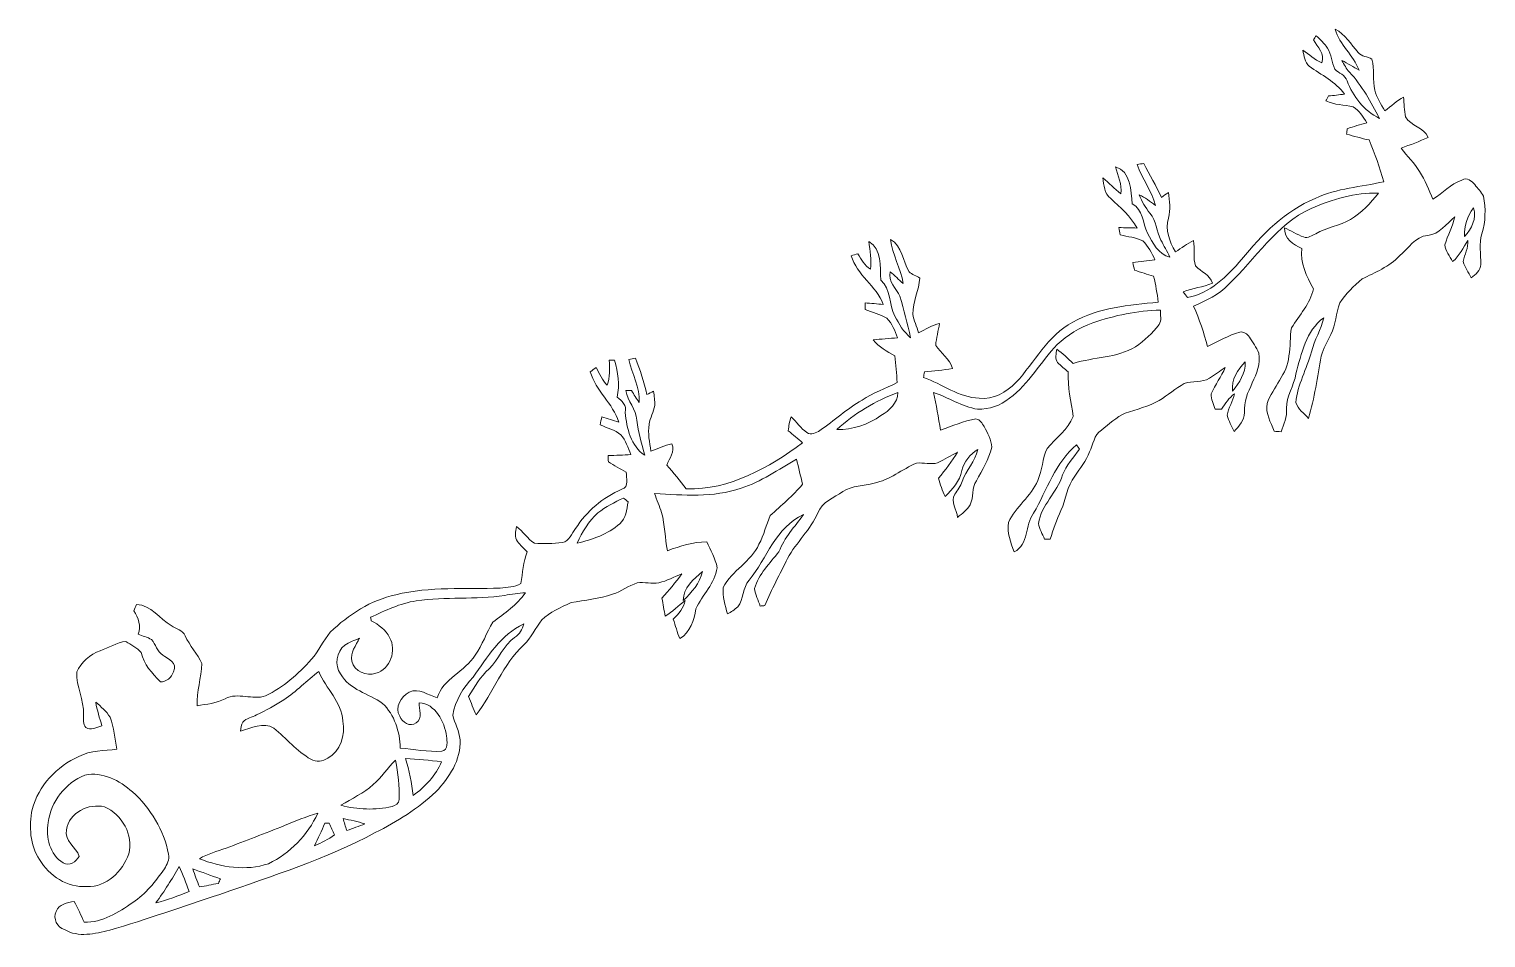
# Model space of a CAD drawing. Header units: centimetres. Extents: x -16.2 to 16.2, y -10.1 to 10.1.
import ezdxf

# ---------------------------------------------------------------- set-up
doc = ezdxf.new("R2010")
doc.units = ezdxf.units.CM
doc.header["$MEASUREMENT"] = 0
doc.layers.add('Layer 1', color=7, linetype='Continuous')

msp = doc.modelspace()

# ---------------------------------------------------------------- linework, layer by layer
at = {"layer": 'Layer 1', "lineweight": 9}
for points, knots in [([(12.85056, 10.06931), (13.07352, 9.95325), (13.20263, 9.73417), (13.36279, 9.55002), (13.36279, 9.55002), (13.43794, 9.45442), (13.57517, 9.46677), (13.66936, 9.39903), (13.66936, 9.39903), (13.72686, 9.17572), (13.68664, 8.9376), (13.73251, 8.71147), (13.73251, 8.71147), (13.77942, 8.54566), (13.86586, 8.39467), (13.96005, 8.2518), (13.96005, 8.2518), (14.09763, 8.3541), (14.22251, 8.47475), (14.3735, 8.55907), (14.3735, 8.55907), (14.38973, 8.41231), (14.38797, 8.26274), (14.41795, 8.11739), (14.41795, 8.11739), (14.53261, 7.90678), (14.83247, 7.89655), (14.91854, 7.65984), (14.91854, 7.65984), (14.72205, 7.57305), (14.52167, 7.49756), (14.322, 7.41889), (14.322, 7.41889), (14.45147, 7.24144), (14.61621, 7.09116), (14.72981, 6.90137), (14.72981, 6.90137), (14.85751, 6.70981), (14.93442, 6.49214), (15.02861, 6.28365), (15.02861, 6.28365), (15.24451, 6.41912), (15.42407, 6.62585), (15.66961, 6.70734), (15.66961, 6.70734), (15.79449, 6.79483), (15.8841, 6.68582), (15.95712, 6.60997), (15.95712, 6.60997), (16.02662, 6.52777), (16.10317, 6.4484), (16.15397, 6.35209), (16.15397, 6.35209), (16.20548, 6.07728), (16.2016, 5.78729), (16.11446, 5.51954), (16.11446, 5.51954), (16.04637, 5.29693), (16.09541, 5.06128), (16.09118, 4.83409), (16.09118, 4.83409), (16.08447, 4.70109), (15.97864, 4.61007), (15.88198, 4.53387), (15.88198, 4.53387), (15.82307, 4.65523), (15.73381, 4.7653), (15.70347, 4.89829), (15.70347, 4.89829), (15.72464, 5.05846), (15.82342, 5.20309), (15.80613, 5.37066), (15.80613, 5.37066), (15.69501, 5.21121), (15.62163, 5.02177), (15.46429, 4.899), (15.46429, 4.899), (15.40467, 5.02035), (15.30554, 5.1336), (15.2939, 5.27224), (15.2939, 5.27224), (15.35564, 5.48391), (15.46535, 5.68005), (15.51403, 5.89666), (15.51403, 5.89666), (15.32671, 5.74108), (15.17537, 5.50507), (14.91043, 5.48002), (14.91043, 5.48002), (14.63209, 5.45815), (14.48286, 5.18969), (14.28672, 5.02494), (14.28672, 5.02494), (14.05424, 4.78752), (13.74485, 4.65594), (13.45169, 4.51271), (13.45169, 4.51271), (13.26578, 4.35502), (13.08939, 4.17898), (12.95146, 3.97719), (12.95146, 3.97719), (12.87737, 3.74542), (12.85797, 3.49635), (12.75425, 3.27375), (12.75425, 3.27375), (12.68899, 3.11183), (12.57892, 2.96789), (12.54223, 2.79574), (12.54223, 2.79574), (12.46039, 2.33113), (12.38772, 1.8637), (12.26036, 1.40862), (12.26036, 1.40862), (12.16335, 1.52468), (12.02083, 1.61534), (11.97285, 1.76351), (11.97285, 1.76351), (12.01624, 2.15792), (12.21732, 2.51281), (12.32351, 2.89028), (12.32351, 2.89028), (12.39054, 3.1524), (12.53553, 3.38664), (12.59656, 3.65052), (12.59656, 3.65052), (12.20074, 3.35701), (12.09703, 2.8476), (11.97885, 2.39886), (11.97885, 2.39886), (11.93651, 2.13569), (11.76295, 1.90709), (11.77036, 1.63439), (11.77036, 1.63439), (11.78094, 1.45024), (11.71603, 1.27879), (11.64618, 1.11299), (11.64618, 1.11299), (11.59467, 1.11652), (11.54352, 1.12004), (11.49307, 1.12357), (11.49307, 1.12357), (11.41864, 1.32148), (11.29693, 1.51974), (11.33644, 1.73846), (11.33644, 1.73846), (11.46062, 2.10959), (11.79187, 2.39322), (11.8208, 2.79856), (11.8208, 2.79856), (11.86772, 3.00494), (11.83632, 3.22013), (11.88077, 3.42509), (11.88077, 3.42509), (12.05187, 3.70943), (12.29846, 3.95849), (12.3669, 4.29469), (12.3669, 4.29469), (12.2205, 4.56986), (12.06528, 4.86725), (12.10796, 5.1911), (12.10796, 5.1911), (11.91641, 5.27753), (11.71074, 5.40453), (11.72308, 5.65112), (11.72308, 5.65112), (11.86878, 5.59044), (11.9986, 5.49519), (12.14959, 5.44651), (12.14959, 5.44651), (12.24519, 5.40912), (12.33445, 5.47791), (12.41735, 5.51707), (12.41735, 5.51707), (12.66253, 5.65571), (12.94757, 5.70051), (13.19452, 5.83492), (13.19452, 5.83492), (13.43829, 5.98591), (13.64008, 6.19581), (13.81259, 6.423), (13.81259, 6.423), (13.29541, 6.43746), (12.78389, 6.28577), (12.31434, 6.07975), (12.31434, 6.07975), (11.53576, 5.72379), (11.07785, 4.96144), (10.47989, 4.38677), (10.47989, 4.38677), (10.26435, 4.16311), (9.98001, 4.02764), (9.69884, 3.90699), (9.69884, 3.90699), (9.83008, 3.61771), (9.92815, 3.31503), (10.01282, 3.00882), (10.01282, 3.00882), (10.24988, 3.11571), (10.47284, 3.26387), (10.7279, 3.32632), (10.7279, 3.32632), (10.81609, 3.35419), (10.89406, 3.28716), (10.94133, 3.21942), (10.94133, 3.21942), (11.01894, 3.10654), (11.09514, 2.99047), (11.15017, 2.86418), (11.15017, 2.86418), (11.23837, 2.38616), (10.78575, 2.01504), (10.83373, 1.5395), (10.83373, 1.5395), (10.83514, 1.36805), (10.70708, 1.23822), (10.6009, 1.11793), (10.6009, 1.11793), (10.53987, 1.23364), (10.48695, 1.35464), (10.44779, 1.47917), (10.44779, 1.47917), (10.47531, 1.64886), (10.57409, 1.7935), (10.61219, 1.95965), (10.61219, 1.95965), (10.48801, 1.8704), (10.40652, 1.73987), (10.32079, 1.6164), (10.32079, 1.6164), (10.27493, 1.61534), (10.22907, 1.61429), (10.18391, 1.61287), (10.18391, 1.61287), (10.14722, 1.72541), (10.08514, 1.83724), (10.09431, 1.95789), (10.09431, 1.95789), (10.1818, 2.16003), (10.31656, 2.33924), (10.40652, 2.54103), (10.40652, 2.54103), (10.28551, 2.46801), (10.17262, 2.38264), (10.05444, 2.30573), (10.05444, 2.30573), (9.89005, 2.19461), (9.67309, 2.2514), (9.49353, 2.18967), (9.49353, 2.18967), (9.29809, 2.07537), (9.12523, 1.92791), (8.93437, 1.80726), (8.93437, 1.80726), (8.69942, 1.67461), (8.43308, 1.61146), (8.17908, 1.52715), (8.17908, 1.52715), (7.98117, 1.43472), (7.81536, 1.28726), (7.64744, 1.15038), (7.64744, 1.15038), (7.47564, 1.04596), (7.46964, 0.82724), (7.38462, 0.66461), (7.38462, 0.66461), (7.31336, 0.46282), (7.16907, 0.30125), (7.05513, 0.1238), (7.05513, 0.1238), (6.8805, -0.09633), (6.8611, -0.38667), (6.74786, -0.63644), (6.74786, -0.63644), (6.65226, -0.84387), (6.58099, -1.06083), (6.50585, -1.27638), (6.50585, -1.27638), (6.46422, -1.27638), (6.42295, -1.27638), (6.38238, -1.27638), (6.38238, -1.27638), (6.33617, -1.16137), (6.26526, -1.05236), (6.25115, -0.92748), (6.25115, -0.92748), (6.30336, -0.51226), (6.66884, -0.24062), (6.78243, 0.15132), (6.78243, 0.15132), (6.86745, 0.36651), (7.0262, 0.54043), (7.16096, 0.72529), (7.16096, 0.72529), (7.14438, 0.74927), (7.11192, 0.79725), (7.09534, 0.82089), (7.09534, 0.82089), (6.61768, 0.42789), (6.436, -0.17994), (6.14002, -0.69888), (6.14002, -0.69888), (5.93506, -0.9624), (6.04089, -1.39632), (5.70857, -1.56177), (5.70857, -1.56177), (5.63202, -1.35187), (5.5403, -1.13033), (5.57769, -0.90455), (5.57769, -0.90455), (5.73997, -0.55636), (6.08358, -0.32776), (6.22998, 0.02996), (6.22998, 0.02996), (6.33758, 0.25433), (6.33299, 0.5175), (6.43953, 0.74046), (6.43953, 0.74046), (6.64308, 0.96941), (6.90061, 1.16132), (7.02267, 1.45271), (7.02267, 1.45271), (6.96658, 1.7808), (6.89885, 2.10959), (6.91119, 2.44437), (6.91119, 2.44437), (6.8297, 2.5114), (6.7468, 2.57807), (6.67413, 2.65392), (6.67413, 2.65392), (6.60357, 2.73753), (6.64837, 2.8543), (6.65261, 2.95131), (6.65261, 2.95131), (6.78878, 2.86135), (6.89955, 2.74071), (7.02161, 2.63346), (7.02161, 2.63346), (7.47811, 2.77634), (7.98928, 2.75023), (8.40768, 3.00352), (8.40768, 3.00352), (8.60347, 3.14428), (8.78762, 3.3055), (8.93508, 3.49741), (8.93508, 3.49741), (8.99188, 3.59372), (8.95836, 3.71155), (8.96013, 3.81632), (8.96013, 3.81632), (8.44684, 3.8128), (7.93848, 3.70026), (7.45447, 3.5341), (7.45447, 3.5341), (7.16061, 3.43427), (6.89038, 3.26493), (6.66531, 3.0515), (6.66531, 3.0515), (6.29242, 2.66909), (6.04054, 2.1745), (5.60062, 1.857), (5.60062, 1.857), (5.40413, 1.69472), (5.14801, 1.61041), (4.89401, 1.61429), (4.89401, 1.61429), (4.54159, 1.66967), (4.24596, 1.88028), (3.91011, 1.9847), (3.91011, 1.9847), (3.97079, 1.70777), (4.02089, 1.42908), (4.07027, 1.15003), (4.07027, 1.15003), (4.33168, 1.2347), (4.58074, 1.36029), (4.85626, 1.39697), (4.85626, 1.39697), (4.94516, 1.38286), (4.99879, 1.30137), (5.03724, 1.22764), (5.03724, 1.22764), (5.11203, 1.08194), (5.20587, 0.93872), (5.20622, 0.76762), (5.20622, 0.76762), (5.1399, 0.49951), (4.99526, 0.26174), (4.86791, 0.01938), (4.86791, 0.01938), (4.74937, -0.13655), (4.81358, -0.34716), (4.72644, -0.51438), (4.72644, -0.51438), (4.65483, -0.62585), (4.5497, -0.71087), (4.44634, -0.79166), (4.44634, -0.79166), (4.43505, -0.62797), (4.27277, -0.43641), (4.38883, -0.27907), (4.38883, -0.27907), (4.4481, -0.1877), (4.51266, -0.0981), (4.54794, 0.00632), (4.54794, 0.00632), (4.6326, 0.25997), (4.84004, 0.454), (4.90036, 0.71858), (4.90036, 0.71858), (4.72327, 0.61804), (4.59591, 0.44553), (4.54053, 0.25045), (4.54053, 0.25045), (4.49925, 0.0155), (4.33274, -0.16371), (4.17329, -0.32917), (4.17329, -0.32917), (4.10344, -0.20076), (4.05899, -0.0607), (4.02336, 0.08005), (4.02336, 0.08005), (4.17752, 0.26315), (4.31687, 0.45753), (4.44669, 0.65826), (4.44669, 0.65826), (4.29746, 0.58276), (4.156, 0.49139), (4.00254, 0.42437), (4.00254, 0.42437), (3.84944, 0.37357), (3.68892, 0.43107), (3.53299, 0.41696), (3.53299, 0.41696), (3.21338, 0.27832), (2.93574, 0.03984), (2.5879, -0.03107), (2.5879, -0.03107), (2.35754, -0.09669), (2.09754, -0.07764), (1.89399, -0.21945), (1.89399, -0.21945), (1.69608, -0.35351), (1.43044, -0.45017), (1.33977, -0.69147), (1.33977, -0.69147), (1.17115, -1.06506), (0.8607, -1.34834), (0.66174, -1.70324), (0.66174, -1.70324), (0.49593, -2.05496), (0.30261, -2.39327), (0.15832, -2.75522), (0.15832, -2.75522), (0.13222, -2.75769), (0.08001, -2.76298), (0.0539, -2.76545), (0.0539, -2.76545), (0.00945, -2.63739), (-0.05793, -2.51251), (-0.07063, -2.37704), (-0.07063, -2.37704), (0.02321, -2.05143), (0.26839, -1.81366), (0.47018, -1.55542), (0.47018, -1.55542), (0.59612, -1.24427), (0.82013, -0.99627), (1.01734, -0.73028), (1.01734, -0.73028), (0.39927, -1.00685), (0.20454, -1.69936), (-0.19446, -2.19078), (-0.19446, -2.19078), (-0.33768, -2.36117), (-0.31017, -2.60952), (-0.44704, -2.78344), (-0.44704, -2.78344), (-0.51619, -2.84624), (-0.59662, -2.89457), (-0.67706, -2.94113), (-0.67706, -2.94113), (-0.72151, -2.74816), (-0.79171, -2.55061), (-0.76843, -2.35164), (-0.76843, -2.35164), (-0.57863, -1.96888), (-0.14401, -1.78261), (0.02568, -1.38644), (0.02568, -1.38644), (0.14421, -1.18959), (0.17737, -0.95605), (0.27827, -0.75356), (0.27827, -0.75356), (0.52027, -0.52355), (0.7845, -0.3147), (0.99617, -0.054), (0.99617, -0.054), (0.95137, 0.13191), (0.90903, 0.31818), (0.86247, 0.50304), (0.86247, 0.50304), (0.45959, 0.27161), (0.07542, -0.00285), (-0.37331, -0.1422), (-0.37331, -0.1422), (-0.99068, -0.35633), (-1.6546, -0.29742), (-2.29525, -0.25896), (-2.29525, -0.25896), (-2.25503, -0.40572), (-2.18412, -0.54119), (-2.13932, -0.68618), (-2.13932, -0.68618), (-2.06347, -0.96311), (-2.07123, -1.25415), (-2.00738, -1.53355), (-2.00738, -1.53355), (-1.72728, -1.42736), (-1.43941, -1.34199), (-1.13708, -1.33353), (-1.13708, -1.33353), (-1.05312, -1.52261), (-0.94093, -1.70641), (-0.90601, -1.91208), (-0.90601, -1.91208), (-0.95081, -2.26204), (-1.23691, -2.51568), (-1.37556, -2.82578), (-1.37556, -2.82578), (-1.42142, -3.07872), (-1.5015, -3.35177), (-1.73786, -3.4897), (-1.73786, -3.4897), (-1.79078, -3.34612), (-1.83523, -3.20043), (-1.88144, -3.05473), (-1.88144, -3.05473), (-1.76502, -2.9362), (-1.64331, -2.81131), (-1.61544, -2.63986), (-1.61544, -2.63986), (-1.76679, -2.7531), (-1.8959, -2.89527), (-2.061, -2.98982), (-2.061, -2.98982), (-2.0864, -2.85682), (-2.11004, -2.72382), (-2.13226, -2.59118), (-2.13226, -2.59118), (-1.97986, -2.41585), (-1.82711, -2.23981), (-1.692, -2.05072), (-1.692, -2.05072), (-1.86168, -2.11563), (-2.02184, -2.20665), (-2.2007, -2.2451), (-2.2007, -2.2451), (-2.36086, -2.27333), (-2.52314, -2.22711), (-2.68224, -2.24863), (-2.68224, -2.24863), (-2.87521, -2.31072), (-3.03749, -2.44266), (-3.23223, -2.50016), (-3.23223, -2.50016), (-3.53032, -2.60705), (-3.84712, -2.62963), (-4.15544, -2.68925), (-4.15544, -2.68925), (-4.38546, -2.7912), (-4.62288, -2.8988), (-4.80879, -3.07237), (-4.80879, -3.07237), (-4.94179, -3.25828), (-5.04868, -3.4643), (-5.20884, -3.63011), (-5.20884, -3.63011), (-5.6805, -4.06191), (-5.87841, -4.69479), (-6.27035, -5.18798), (-6.27035, -5.18798), (-6.3282, -5.05074), (-6.38112, -4.9114), (-6.43651, -4.77381), (-6.43651, -4.77381), (-6.30421, -4.55615), (-6.1751, -4.33319), (-5.98178, -4.1628), (-5.98178, -4.1628), (-5.75953, -3.95361), (-5.66639, -3.63963), (-5.41133, -3.46219), (-5.41133, -3.46219), (-5.30021, -3.39516), (-5.24059, -3.28262), (-5.20884, -3.16233), (-5.20884, -3.16233), (-5.72037, -3.39728), (-6.01846, -3.90422), (-6.33173, -4.34307), (-6.33173, -4.34307), (-6.56209, -4.57555), (-6.73072, -4.87118), (-6.79034, -5.19362), (-6.79034, -5.19362), (-6.74342, -5.37742), (-6.639, -5.54463), (-6.62771, -5.73901), (-6.62771, -5.73901), (-6.59914, -6.18881), (-6.87324, -6.58251), (-7.16429, -6.89648), (-7.16429, -6.89648), (-7.55975, -7.27042), (-8.02859, -7.56005), (-8.5126, -7.80559), (-8.5126, -7.80559), (-9.60974, -8.39296), (-10.80143, -8.7662), (-11.97088, -9.17789), (-11.97088, -9.17789), (-12.79074, -9.43895), (-13.59825, -9.7381), (-14.42516, -9.97658), (-14.42516, -9.97658), (-14.74901, -10.05384), (-15.12401, -10.14591), (-15.42987, -9.96212), (-15.42987, -9.96212), (-15.59285, -9.91026), (-15.69198, -9.72011), (-15.61825, -9.55678), (-15.61825, -9.55678), (-15.55652, -9.39556), (-15.36143, -9.36451), (-15.21538, -9.33453), (-15.21538, -9.33453), (-15.13354, -9.48587), (-15.06474, -9.6425), (-14.99384, -9.79949), (-14.99384, -9.79949), (-14.59061, -9.81078), (-14.22831, -9.58006), (-13.9101, -9.35816), (-13.9101, -9.35816), (-13.62224, -9.16696), (-13.40246, -8.89355), (-13.20843, -8.61204), (-13.20843, -8.61204), (-13.14846, -8.51538), (-13.08989, -8.40178), (-13.11353, -8.28466), (-13.11353, -8.28466), (-13.2176, -7.74949), (-13.51393, -7.25984), (-13.91822, -6.89718), (-13.91822, -6.89718), (-14.20467, -6.64706), (-14.58532, -6.44069), (-14.97867, -6.52606), (-14.97867, -6.52606), (-15.40976, -6.70139), (-15.7382, -7.11626), (-15.79429, -7.58051), (-15.79429, -7.58051), (-15.85673, -7.90507), (-15.75372, -8.29383), (-15.46303, -8.47869), (-15.46303, -8.47869), (-15.32792, -8.56582), (-15.16952, -8.45258), (-15.10214, -8.33264), (-15.10214, -8.33264), (-15.17305, -8.11921), (-15.44151, -7.99468), (-15.3833, -7.74068), (-15.3833, -7.74068), (-15.33286, -7.36073), (-14.888, -7.14307), (-14.53875, -7.23232), (-14.53875, -7.23232), (-14.14858, -7.39778), (-13.88858, -7.8585), (-13.99936, -8.27901), (-13.99936, -8.27901), (-14.14082, -8.66601), (-14.49571, -9.02585), (-14.93457, -9.00291), (-14.93457, -9.00291), (-15.36813, -9.03537), (-15.77136, -8.7655), (-15.98655, -8.40284), (-15.98655, -8.40284), (-16.20916, -8.08111), (-16.21798, -7.66201), (-16.15059, -7.29018), (-16.15059, -7.29018), (-16.01054, -6.76383), (-15.60379, -6.32956), (-15.11025, -6.1112), (-15.11025, -6.1112), (-14.8499, -5.97432), (-14.54757, -5.98525), (-14.26359, -5.95139), (-14.26359, -5.95139), (-14.30557, -5.71256), (-14.33026, -5.46667), (-14.4181, -5.23948), (-14.4181, -5.23948), (-14.49078, -5.1019), (-14.6206, -5.00559), (-14.73596, -4.9054), (-14.73596, -4.9054), (-14.70632, -5.08391), (-14.64741, -5.255), (-14.59943, -5.42892), (-14.59943, -5.42892), (-14.71338, -5.45221), (-14.8492, -5.54781), (-14.95644, -5.46773), (-14.95644, -5.46773), (-15.02664, -5.39188), (-15.00089, -5.27652), (-15.01006, -5.18198), (-15.01006, -5.18198), (-14.9889, -4.85566), (-15.1794, -4.55368), (-15.15647, -4.23054), (-15.15647, -4.23054), (-15.06333, -4.01323), (-14.85978, -3.84036), (-14.63859, -3.75852), (-14.63859, -3.75852), (-14.44491, -3.69608), (-14.27099, -3.57014), (-14.06391, -3.55285), (-14.06391, -3.55285), (-13.94785, -3.62658), (-13.81944, -3.69396), (-13.72489, -3.79591), (-13.72489, -3.79591), (-13.67057, -4.06367), (-13.47583, -4.25805), (-13.29768, -4.45032), (-13.29768, -4.45032), (-13.16504, -4.45914), (-13.04298, -4.35154), (-13.00664, -4.22842), (-13.00664, -4.22842), (-12.89834, -4.02028), (-13.12553, -3.95114), (-13.24335, -3.85448), (-13.24335, -3.85448), (-13.36788, -3.77581), (-13.4014, -3.61811), (-13.49277, -3.51016), (-13.49277, -3.51016), (-13.5859, -3.45443), (-13.69209, -3.43008), (-13.79192, -3.39163), (-13.79192, -3.39163), (-13.7196, -3.20854), (-13.78169, -3.02545), (-13.8907, -2.87058), (-13.8907, -2.87058), (-13.87024, -2.82366), (-13.84978, -2.77709), (-13.82932, -2.73088), (-13.82932, -2.73088), (-13.49806, -2.74146), (-13.31567, -3.04838), (-13.05321, -3.20078), (-13.05321, -3.20078), (-12.95161, -3.27345), (-12.79744, -3.29991), (-12.74594, -3.42832), (-12.74594, -3.42832), (-12.64504, -3.64775), (-12.46971, -3.82484), (-12.37481, -4.04603), (-12.37481, -4.04603), (-12.3921, -4.36071), (-12.48523, -4.66692), (-12.48029, -4.98442), (-12.48029, -4.98442), (-12.26898, -4.9428), (-12.04779, -4.93115), (-11.85517, -4.82497), (-11.85517, -4.82497), (-11.57013, -4.67539), (-11.24663, -4.86236), (-10.95594, -4.76535), (-10.95594, -4.76535), (-10.56259, -4.56991), (-10.22216, -4.27957), (-9.93536, -3.94937), (-9.93536, -3.94937), (-9.77414, -3.76311), (-9.67395, -3.5338), (-9.5152, -3.34542), (-9.5152, -3.34542), (-9.10703, -2.95595), (-8.61385, -2.63034), (-8.05399, -2.51463), (-8.05399, -2.51463), (-7.29622, -2.32095), (-6.50883, -2.39574), (-5.73589, -2.36434), (-5.73589, -2.36434), (-5.58384, -2.34318), (-5.40745, -2.35588), (-5.27587, -2.26098), (-5.27587, -2.26098), (-5.23177, -2.02815), (-5.22471, -1.78402), (-5.12982, -1.56177), (-5.12982, -1.56177), (-5.20531, -1.48593), (-5.28222, -1.41078), (-5.35066, -1.32929), (-5.35066, -1.32929), (-5.42262, -1.23193), (-5.38558, -1.10528), (-5.37394, -0.99592), (-5.37394, -0.99592), (-5.21872, -1.09681), (-5.12805, -1.2732), (-4.97036, -1.36739), (-4.97036, -1.36739), (-4.76328, -1.38715), (-4.55479, -1.37163), (-4.34877, -1.34905), (-4.34877, -1.34905), (-4.18966, -1.33211), (-4.14768, -1.14303), (-4.05455, -1.04284), (-4.05455, -1.04284), (-3.81113, -0.6509), (-3.44601, -0.34681), (-3.02303, -0.1676), (-3.02303, -0.1676), (-2.85934, -0.1115), (-2.9239, 0.09029), (-2.92919, 0.21411), (-2.92919, 0.21411), (-3.06466, 0.28572), (-3.19518, 0.36792), (-3.32606, 0.44694), (-3.32606, 0.44694), (-3.32677, 0.49245), (-3.32712, 0.53796), (-3.32712, 0.58312), (-3.32712, 0.58312), (-3.16061, 0.59052), (-2.99269, 0.59405), (-2.82583, 0.60534), (-2.82583, 0.60534), (-2.88474, 0.75845), (-2.94224, 0.9179), (-3.04596, 1.04702), (-3.04596, 1.04702), (-3.18001, 1.15567), (-3.35534, 1.19554), (-3.51021, 1.26609), (-3.51021, 1.26609), (-3.49787, 1.32607), (-3.48481, 1.38604), (-3.47106, 1.44531), (-3.47106, 1.44531), (-3.34476, 1.40579), (-3.21882, 1.36417), (-3.09041, 1.32889), (-3.09041, 1.32889), (-3.2294, 1.74093), (-3.60017, 2.02598), (-3.72717, 2.44649), (-3.72717, 2.44649), (-3.68378, 2.47965), (-3.64039, 2.51246), (-3.59664, 2.54456), (-3.59664, 2.54456), (-3.52009, 2.40874), (-3.46682, 2.25564), (-3.3497, 2.14698), (-3.3497, 2.14698), (-3.28691, 2.3269), (-3.29255, 2.52163), (-3.30913, 2.70825), (-3.30913, 2.70825), (-3.26821, 2.70684), (-3.22693, 2.70543), (-3.18566, 2.70366), (-3.18566, 2.70366), (-3.11616, 2.43485), (-3.06254, 2.16003), (-3.13204, 1.88346), (-3.13204, 1.88346), (-3.02021, 1.80479), (-2.91508, 1.69931), (-2.94965, 1.54161), (-2.94965, 1.54161), (-2.91861, 1.19766), (-2.82406, 0.79337), (-2.51644, 0.59264), (-2.51644, 0.59264), (-2.581, 0.84982), (-2.66037, 1.10382), (-2.68895, 1.3684), (-2.68895, 1.3684), (-2.71188, 1.61005), (-2.89532, 1.79491), (-2.93589, 2.03127), (-2.93589, 2.03127), (-2.90379, 2.03056), (-2.83923, 2.02986), (-2.80713, 2.02951), (-2.80713, 2.02951), (-2.75739, 1.93849), (-2.70447, 1.84959), (-2.64344, 1.76527), (-2.64344, 1.76527), (-2.61839, 2.10041), (-2.7976, 2.40169), (-2.87133, 2.71989), (-2.87133, 2.71989), (-2.82265, 2.72942), (-2.77361, 2.73859), (-2.72458, 2.74776), (-2.72458, 2.74776), (-2.6191, 2.48635), (-2.53055, 2.21824), (-2.47164, 1.94202), (-2.47164, 1.94202), (-2.42048, 1.96601), (-2.36968, 1.98999), (-2.31783, 2.01257), (-2.31783, 2.01257), (-2.30477, 1.9078), (-2.29031, 1.80337), (-2.29419, 1.69684), (-2.29419, 1.69684), (-2.31394, 1.55149), (-2.39579, 1.42308), (-2.41731, 1.27809), (-2.41731, 1.27809), (-2.45153, 1.07877), (-2.40778, 0.8791), (-2.37991, 0.68189), (-2.37991, 0.68189), (-2.22222, 0.73058), (-2.07582, 0.8156), (-1.91143, 0.84241), (-1.91143, 0.84241), (-1.84158, 0.67731), (-1.96081, 0.51856), (-2.02608, 0.37321), (-2.02608, 0.37321), (-1.87968, 0.19718), (-1.72481, 0.02714), (-1.59146, -0.15948), (-1.59146, -0.15948), (-0.62626, -0.18241), (0.24616, 0.31254), (0.99829, 0.86675), (0.99829, 0.86675), (0.89175, 0.95741), (0.78415, 1.04667), (0.67691, 1.13521), (0.67691, 1.13521), (0.69349, 1.23928), (0.70442, 1.34371), (0.74005, 1.44284), (0.74005, 1.44284), (0.86494, 1.33347), (0.95666, 1.18813), (1.09424, 1.09323), (1.09424, 1.09323), (1.18667, 1.02444), (1.29815, 1.09112), (1.38246, 1.1398), (1.38246, 1.1398), (1.69855, 1.3617), (1.98853, 1.62028), (2.32191, 1.81784), (2.32191, 1.81784), (2.5625, 1.98541), (2.84472, 2.07219), (3.10261, 2.20731), (3.10261, 2.20731), (3.09061, 2.40627), (3.07121, 2.60453), (3.05251, 2.80279), (3.05251, 2.80279), (2.8733, 2.89416), (2.69867, 3.00176), (2.56568, 3.15416), (2.56568, 3.15416), (2.74665, 3.17709), (2.92939, 3.18838), (3.11178, 3.20179), (3.11178, 3.20179), (3.04757, 3.35524), (2.99324, 3.52493), (2.86942, 3.6417), (2.86942, 3.6417), (2.72055, 3.72919), (2.54839, 3.76588), (2.39176, 3.83608), (2.39176, 3.83608), (2.38999, 3.88406), (2.38858, 3.93168), (2.38717, 3.97931), (2.38717, 3.97931), (2.52193, 3.96978), (2.65811, 3.95602), (2.79322, 3.94579), (2.79322, 3.94579), (2.63412, 4.36207), (2.20443, 4.59596), (2.08061, 5.02917), (2.08061, 5.02917), (2.12823, 5.04329), (2.17621, 5.0574), (2.22419, 5.07115), (2.22419, 5.07115), (2.30392, 4.94662), (2.38012, 4.81257), (2.50676, 4.72896), (2.50676, 4.72896), (2.53111, 4.93675), (2.49865, 5.14136), (2.46866, 5.34562), (2.46866, 5.34562), (2.77382, 5.17734), (2.71808, 4.78576), (2.73713, 4.48731), (2.73713, 4.48731), (2.97172, 4.28799), (2.92022, 3.94474), (3.04934, 3.6858), (3.04934, 3.6858), (3.14141, 3.50976), (3.24795, 3.33549), (3.40106, 3.20567), (3.40106, 3.20567), (3.3365, 3.51576), (3.24866, 3.82126), (3.16434, 4.12606), (3.16434, 4.12606), (3.08003, 4.30563), (2.89658, 4.45238), (2.94456, 4.67357), (2.94456, 4.67357), (3.04863, 4.59314), (3.13577, 4.49401), (3.23913, 4.41252), (3.23913, 4.41252), (3.17598, 4.74836), (2.99712, 5.0514), (2.9562, 5.39254), (2.9562, 5.39254), (3.21655, 5.23978), (3.23313, 4.91205), (3.36648, 4.67146), (3.36648, 4.67146), (3.43598, 4.60972), (3.5277, 4.57903), (3.60708, 4.53176), (3.60708, 4.53176), (3.59156, 4.25659), (3.44445, 4.00788), (3.4508, 3.7306), (3.4508, 3.7306), (3.47302, 3.58772), (3.53793, 3.45473), (3.57956, 3.31679), (3.57956, 3.31679), (3.73161, 3.39123), (3.87731, 3.4833), (4.04417, 3.52246), (4.04417, 3.52246), (4.02159, 3.36018), (3.97256, 3.19967), (3.96056, 3.03527), (3.96056, 3.03527), (4.07768, 2.85924), (4.26924, 2.73577), (4.33274, 2.52304), (4.33274, 2.52304), (4.12707, 2.48), (3.91717, 2.46624), (3.70938, 2.44261), (3.70938, 2.44261), (3.70233, 2.40169), (3.69598, 2.36076), (3.68998, 2.31914), (3.68998, 2.31914), (4.10873, 2.18155), (4.47209, 1.86476), (4.92964, 1.8637), (4.92964, 1.8637), (5.24467, 1.81043), (5.53077, 1.99705), (5.74562, 2.20695), (5.74562, 2.20695), (6.16331, 2.65639), (6.4487, 3.2547), (7.01279, 3.54892), (7.01279, 3.54892), (7.58853, 3.88194), (8.26516, 3.9271), (8.91144, 3.99659), (8.91144, 3.99659), (8.89204, 4.19062), (8.85394, 4.38147), (8.81126, 4.57127), (8.81126, 4.57127), (8.66873, 4.61678), (8.52692, 4.66087), (8.38651, 4.71026), (8.38651, 4.71026), (8.3724, 4.76671), (8.35864, 4.8228), (8.34559, 4.87924), (8.34559, 4.87924), (8.51069, 4.89406), (8.67544, 4.91452), (8.83983, 4.93886), (8.83983, 4.93886), (8.76786, 5.08738), (8.69166, 5.24402), (8.56925, 5.35691), (8.56925, 5.35691), (8.41509, 5.4384), (8.23411, 5.44792), (8.06866, 5.4966), (8.06866, 5.4966), (8.05843, 5.54917), (8.04855, 5.60138), (8.03973, 5.65394), (8.03973, 5.65394), (8.17308, 5.65253), (8.3089, 5.64724), (8.44296, 5.64477), (8.44296, 5.64477), (8.29691, 5.90512), (8.06901, 6.10268), (7.85523, 6.30517), (7.85523, 6.30517), (7.70988, 6.40959), (7.70212, 6.60186), (7.67884, 6.76131), (7.67884, 6.76131), (7.8203, 6.65231), (7.9346, 6.51225), (8.08136, 6.40889), (8.08136, 6.40889), (8.10958, 6.61773), (8.01645, 6.8107), (7.9593, 7.00579), (7.9593, 7.00579), (8.30819, 6.9116), (8.3022, 6.46569), (8.33536, 6.18487), (8.33536, 6.18487), (8.58548, 6.05893), (8.55867, 5.75096), (8.67649, 5.53259), (8.67649, 5.53259), (8.78339, 5.31704), (8.91709, 5.05634), (9.17215, 4.99884), (9.17215, 4.99884), (9.11182, 5.12795), (9.03774, 5.25001), (8.97283, 5.37631), (8.97283, 5.37631), (8.87087, 5.56857), (8.87229, 5.80564), (8.72871, 5.97674), (8.72871, 5.97674), (8.62887, 6.0995), (8.54914, 6.23744), (8.48952, 6.38349), (8.48952, 6.38349), (8.62464, 6.32881), (8.73329, 6.23003), (8.85218, 6.14854), (8.85218, 6.14854), (8.76645, 6.47204), (8.5562, 6.74226), (8.44542, 7.05553), (8.44542, 7.05553), (8.49305, 7.06505), (8.54138, 7.07458), (8.59006, 7.0834), (8.59006, 7.0834), (8.72306, 6.83046), (8.86594, 6.5821), (8.98729, 6.32316), (8.98729, 6.32316), (9.03668, 6.36232), (9.08713, 6.40007), (9.13863, 6.43641), (9.13863, 6.43641), (9.17532, 6.24943), (9.18167, 6.05505), (9.1404, 5.86773), (9.1404, 5.86773), (9.06843, 5.60702), (9.16015, 5.33785), (9.29703, 5.11596), (9.29703, 5.11596), (9.43214, 5.19674), (9.55632, 5.29658), (9.69814, 5.36643), (9.69814, 5.36643), (9.72742, 5.18263), (9.68544, 4.98225), (9.74365, 4.80304), (9.74365, 4.80304), (9.86324, 4.66687), (10.0682, 4.61325), (10.11794, 4.41499), (10.11794, 4.41499), (9.90698, 4.33138), (9.67944, 4.30457), (9.46777, 4.22449), (9.46777, 4.22449), (9.50094, 4.18286), (9.53445, 4.14053), (9.56796, 4.09819), (9.56796, 4.09819), (10.07138, 4.18709), (10.44356, 4.57797), (10.76917, 4.94486), (10.76917, 4.94486), (11.21791, 5.49872), (11.73719, 6.02859), (12.40924, 6.3027), (12.40924, 6.3027), (12.88654, 6.53765), (13.42629, 6.55353), (13.935, 6.67594), (13.935, 6.67594), (13.84398, 6.99168), (13.73109, 7.30071), (13.60551, 7.6041), (13.60551, 7.6041), (13.43652, 7.64044), (13.27037, 7.68418), (13.10632, 7.73674), (13.10632, 7.73674), (13.10915, 7.76602), (13.11479, 7.82529), (13.11761, 7.85457), (13.11761, 7.85457), (13.26296, 7.90149), (13.40866, 7.947), (13.55576, 7.98757), (13.55576, 7.98757), (13.47251, 8.11704), (13.39066, 8.26274), (13.25167, 8.33964), (13.25167, 8.33964), (13.05059, 8.39256), (12.83398, 8.38056), (12.64419, 8.47299), (12.64419, 8.47299), (12.66218, 8.50968), (12.68087, 8.54637), (12.69992, 8.5827), (12.69992, 8.5827), (12.81811, 8.59505), (12.93981, 8.60705), (13.05799, 8.62504), (13.05799, 8.62504), (12.8622, 8.90303), (12.54223, 9.04872), (12.27589, 9.24452), (12.27589, 9.24452), (12.16829, 9.32954), (12.15912, 9.47594), (12.13195, 9.60047), (12.13195, 9.60047), (12.2713, 9.50875), (12.39301, 9.38457), (12.55141, 9.32354), (12.55141, 9.32354), (12.63713, 9.51474), (12.44769, 9.67208), (12.37043, 9.83295), (12.37043, 9.83295), (12.38489, 9.85553), (12.41453, 9.90139), (12.42934, 9.92397), (12.42934, 9.92397), (12.51542, 9.83542), (12.61385, 9.75428), (12.68087, 9.64845), (12.68087, 9.64845), (12.76977, 9.50487), (12.77436, 9.32883), (12.84562, 9.17784), (12.84562, 9.17784), (12.92429, 9.08506), (13.07916, 9.05331), (13.11479, 8.92102), (13.11479, 8.92102), (13.24814, 8.57106), (13.49367, 8.24615), (13.83869, 8.08529), (13.83869, 8.08529), (13.64431, 8.44406), (13.45487, 8.8166), (13.16771, 9.11187), (13.16771, 9.11187), (13.09892, 9.18948), (13.05164, 9.28156), (13.00296, 9.37187), (13.00296, 9.37187), (13.13349, 9.30696), (13.2552, 9.22511), (13.38467, 9.15703), (13.38467, 9.15703), (13.25978, 9.49217), (12.94334, 9.72147), (12.85056, 10.06931), (12.85056, 10.06931), (12.85056, 10.06931), (12.85056, 10.06931), (12.85056, 10.06931)], [0, 0, 0, 0, 0.00299401, 0.00299401, 0.00299401, 0.00299401, 0.00598802, 0.00598802, 0.00598802, 0.00598802, 0.00898204, 0.00898204, 0.00898204, 0.00898204, 0.01197605, 0.01197605, 0.01197605, 0.01197605, 0.01497006, 0.01497006, 0.01497006, 0.01497006, 0.01796407, 0.01796407, 0.01796407, 0.01796407, 0.02095808, 0.02095808, 0.02095808, 0.02095808, 0.0239521, 0.0239521, 0.0239521, 0.0239521, 0.02694611, 0.02694611, 0.02694611, 0.02694611, 0.02994012, 0.02994012, 0.02994012, 0.02994012, 0.03293413, 0.03293413, 0.03293413, 0.03293413, 0.03592814, 0.03592814, 0.03592814, 0.03592814, 0.03892216, 0.03892216, 0.03892216, 0.03892216, 0.04191617, 0.04191617, 0.04191617, 0.04191617, 0.04491018, 0.04491018, 0.04491018, 0.04491018, 0.04790419, 0.04790419, 0.04790419, 0.04790419, 0.0508982, 0.0508982, 0.0508982, 0.0508982, 0.05389222, 0.05389222, 0.05389222, 0.05389222, 0.05688623, 0.05688623, 0.05688623, 0.05688623, 0.05988024, 0.05988024, 0.05988024, 0.05988024, 0.06287425, 0.06287425, 0.06287425, 0.06287425, 0.06586826, 0.06586826, 0.06586826, 0.06586826, 0.06886228, 0.06886228, 0.06886228, 0.06886228, 0.07185629, 0.07185629, 0.07185629, 0.07185629, 0.0748503, 0.0748503, 0.0748503, 0.0748503, 0.07784431, 0.07784431, 0.07784431, 0.07784431, 0.08083832, 0.08083832, 0.08083832, 0.08083832, 0.08383234, 0.08383234, 0.08383234, 0.08383234, 0.08682635, 0.08682635, 0.08682635, 0.08682635, 0.08982036, 0.08982036, 0.08982036, 0.08982036, 0.09281437, 0.09281437, 0.09281437, 0.09281437, 0.09580838, 0.09580838, 0.09580838, 0.09580838, 0.0988024, 0.0988024, 0.0988024, 0.0988024, 0.10179641, 0.10179641, 0.10179641, 0.10179641, 0.10479042, 0.10479042, 0.10479042, 0.10479042, 0.10778443, 0.10778443, 0.10778443, 0.10778443, 0.11077844, 0.11077844, 0.11077844, 0.11077844, 0.11377246, 0.11377246, 0.11377246, 0.11377246, 0.11676647, 0.11676647, 0.11676647, 0.11676647, 0.11976048, 0.11976048, 0.11976048, 0.11976048, 0.12275449, 0.12275449, 0.12275449, 0.12275449, 0.1257485, 0.1257485, 0.1257485, 0.1257485, 0.12874251, 0.12874251, 0.12874251, 0.12874251, 0.13173653, 0.13173653, 0.13173653, 0.13173653, 0.13473054, 0.13473054, 0.13473054, 0.13473054, 0.13772455, 0.13772455, 0.13772455, 0.13772455, 0.14071856, 0.14071856, 0.14071856, 0.14071856, 0.14371257, 0.14371257, 0.14371257, 0.14371257, 0.14670659, 0.14670659, 0.14670659, 0.14670659, 0.1497006, 0.1497006, 0.1497006, 0.1497006, 0.15269461, 0.15269461, 0.15269461, 0.15269461, 0.15568862, 0.15568862, 0.15568862, 0.15568862, 0.15868263, 0.15868263, 0.15868263, 0.15868263, 0.16167665, 0.16167665, 0.16167665, 0.16167665, 0.16467066, 0.16467066, 0.16467066, 0.16467066, 0.16766467, 0.16766467, 0.16766467, 0.16766467, 0.17065868, 0.17065868, 0.17065868, 0.17065868, 0.17365269, 0.17365269, 0.17365269, 0.17365269, 0.17664671, 0.17664671, 0.17664671, 0.17664671, 0.17964072, 0.17964072, 0.17964072, 0.17964072, 0.18263473, 0.18263473, 0.18263473, 0.18263473, 0.18562874, 0.18562874, 0.18562874, 0.18562874, 0.18862275, 0.18862275, 0.18862275, 0.18862275, 0.19161677, 0.19161677, 0.19161677, 0.19161677, 0.19461078, 0.19461078, 0.19461078, 0.19461078, 0.19760479, 0.19760479, 0.19760479, 0.19760479, 0.2005988, 0.2005988, 0.2005988, 0.2005988, 0.20359281, 0.20359281, 0.20359281, 0.20359281, 0.20658683, 0.20658683, 0.20658683, 0.20658683, 0.20958084, 0.20958084, 0.20958084, 0.20958084, 0.21257485, 0.21257485, 0.21257485, 0.21257485, 0.21556886, 0.21556886, 0.21556886, 0.21556886, 0.21856287, 0.21856287, 0.21856287, 0.21856287, 0.22155689, 0.22155689, 0.22155689, 0.22155689, 0.2245509, 0.2245509, 0.2245509, 0.2245509, 0.22754491, 0.22754491, 0.22754491, 0.22754491, 0.23053892, 0.23053892, 0.23053892, 0.23053892, 0.23353293, 0.23353293, 0.23353293, 0.23353293, 0.23652695, 0.23652695, 0.23652695, 0.23652695, 0.23952096, 0.23952096, 0.23952096, 0.23952096, 0.24251497, 0.24251497, 0.24251497, 0.24251497, 0.24550898, 0.24550898, 0.24550898, 0.24550898, 0.24850299, 0.24850299, 0.24850299, 0.24850299, 0.25149701, 0.25149701, 0.25149701, 0.25149701, 0.25449102, 0.25449102, 0.25449102, 0.25449102, 0.25748503, 0.25748503, 0.25748503, 0.25748503, 0.26047904, 0.26047904, 0.26047904, 0.26047904, 0.26347305, 0.26347305, 0.26347305, 0.26347305, 0.26646707, 0.26646707, 0.26646707, 0.26646707, 0.26946108, 0.26946108, 0.26946108, 0.26946108, 0.27245509, 0.27245509, 0.27245509, 0.27245509, 0.2754491, 0.2754491, 0.2754491, 0.2754491, 0.27844311, 0.27844311, 0.27844311, 0.27844311, 0.28143713, 0.28143713, 0.28143713, 0.28143713, 0.28443114, 0.28443114, 0.28443114, 0.28443114, 0.28742515, 0.28742515, 0.28742515, 0.28742515, 0.29041916, 0.29041916, 0.29041916, 0.29041916, 0.29341317, 0.29341317, 0.29341317, 0.29341317, 0.29640719, 0.29640719, 0.29640719, 0.29640719, 0.2994012, 0.2994012, 0.2994012, 0.2994012, 0.30239521, 0.30239521, 0.30239521, 0.30239521, 0.30538922, 0.30538922, 0.30538922, 0.30538922, 0.30838323, 0.30838323, 0.30838323, 0.30838323, 0.31137725, 0.31137725, 0.31137725, 0.31137725, 0.31437126, 0.31437126, 0.31437126, 0.31437126, 0.31736527, 0.31736527, 0.31736527, 0.31736527, 0.32035928, 0.32035928, 0.32035928, 0.32035928, 0.32335329, 0.32335329, 0.32335329, 0.32335329, 0.32634731, 0.32634731, 0.32634731, 0.32634731, 0.32934132, 0.32934132, 0.32934132, 0.32934132, 0.33233533, 0.33233533, 0.33233533, 0.33233533, 0.33532934, 0.33532934, 0.33532934, 0.33532934, 0.33832335, 0.33832335, 0.33832335, 0.33832335, 0.34131737, 0.34131737, 0.34131737, 0.34131737, 0.34431138, 0.34431138, 0.34431138, 0.34431138, 0.34730539, 0.34730539, 0.34730539, 0.34730539, 0.3502994, 0.3502994, 0.3502994, 0.3502994, 0.35329341, 0.35329341, 0.35329341, 0.35329341, 0.35628743, 0.35628743, 0.35628743, 0.35628743, 0.35928144, 0.35928144, 0.35928144, 0.35928144, 0.36227545, 0.36227545, 0.36227545, 0.36227545, 0.36526946, 0.36526946, 0.36526946, 0.36526946, 0.36826347, 0.36826347, 0.36826347, 0.36826347, 0.37125749, 0.37125749, 0.37125749, 0.37125749, 0.3742515, 0.3742515, 0.3742515, 0.3742515, 0.37724551, 0.37724551, 0.37724551, 0.37724551, 0.38023952, 0.38023952, 0.38023952, 0.38023952, 0.38323353, 0.38323353, 0.38323353, 0.38323353, 0.38622754, 0.38622754, 0.38622754, 0.38622754, 0.38922156, 0.38922156, 0.38922156, 0.38922156, 0.39221557, 0.39221557, 0.39221557, 0.39221557, 0.39520958, 0.39520958, 0.39520958, 0.39520958, 0.39820359, 0.39820359, 0.39820359, 0.39820359, 0.4011976, 0.4011976, 0.4011976, 0.4011976, 0.40419162, 0.40419162, 0.40419162, 0.40419162, 0.40718563, 0.40718563, 0.40718563, 0.40718563, 0.41017964, 0.41017964, 0.41017964, 0.41017964, 0.41317365, 0.41317365, 0.41317365, 0.41317365, 0.41616766, 0.41616766, 0.41616766, 0.41616766, 0.41916168, 0.41916168, 0.41916168, 0.41916168, 0.42215569, 0.42215569, 0.42215569, 0.42215569, 0.4251497, 0.4251497, 0.4251497, 0.4251497, 0.42814371, 0.42814371, 0.42814371, 0.42814371, 0.43113772, 0.43113772, 0.43113772, 0.43113772, 0.43413174, 0.43413174, 0.43413174, 0.43413174, 0.43712575, 0.43712575, 0.43712575, 0.43712575, 0.44011976, 0.44011976, 0.44011976, 0.44011976, 0.44311377, 0.44311377, 0.44311377, 0.44311377, 0.44610778, 0.44610778, 0.44610778, 0.44610778, 0.4491018, 0.4491018, 0.4491018, 0.4491018, 0.45209581, 0.45209581, 0.45209581, 0.45209581, 0.45508982, 0.45508982, 0.45508982, 0.45508982, 0.45808383, 0.45808383, 0.45808383, 0.45808383, 0.46107784, 0.46107784, 0.46107784, 0.46107784, 0.46407186, 0.46407186, 0.46407186, 0.46407186, 0.46706587, 0.46706587, 0.46706587, 0.46706587, 0.47005988, 0.47005988, 0.47005988, 0.47005988, 0.47305389, 0.47305389, 0.47305389, 0.47305389, 0.4760479, 0.4760479, 0.4760479, 0.4760479, 0.47904192, 0.47904192, 0.47904192, 0.47904192, 0.48203593, 0.48203593, 0.48203593, 0.48203593, 0.48502994, 0.48502994, 0.48502994, 0.48502994, 0.48802395, 0.48802395, 0.48802395, 0.48802395, 0.49101796, 0.49101796, 0.49101796, 0.49101796, 0.49401198, 0.49401198, 0.49401198, 0.49401198, 0.49700599, 0.49700599, 0.49700599, 0.49700599, 0.5, 0.5, 0.5, 0.5, 0.50299401, 0.50299401, 0.50299401, 0.50299401, 0.50598802, 0.50598802, 0.50598802, 0.50598802, 0.50898204, 0.50898204, 0.50898204, 0.50898204, 0.51197605, 0.51197605, 0.51197605, 0.51197605, 0.51497006, 0.51497006, 0.51497006, 0.51497006, 0.51796407, 0.51796407, 0.51796407, 0.51796407, 0.52095808, 0.52095808, 0.52095808, 0.52095808, 0.5239521, 0.5239521, 0.5239521, 0.5239521, 0.52694611, 0.52694611, 0.52694611, 0.52694611, 0.52994012, 0.52994012, 0.52994012, 0.52994012, 0.53293413, 0.53293413, 0.53293413, 0.53293413, 0.53592814, 0.53592814, 0.53592814, 0.53592814, 0.53892216, 0.53892216, 0.53892216, 0.53892216, 0.54191617, 0.54191617, 0.54191617, 0.54191617, 0.54491018, 0.54491018, 0.54491018, 0.54491018, 0.54790419, 0.54790419, 0.54790419, 0.54790419, 0.5508982, 0.5508982, 0.5508982, 0.5508982, 0.55389222, 0.55389222, 0.55389222, 0.55389222, 0.55688623, 0.55688623, 0.55688623, 0.55688623, 0.55988024, 0.55988024, 0.55988024, 0.55988024, 0.56287425, 0.56287425, 0.56287425, 0.56287425, 0.56586826, 0.56586826, 0.56586826, 0.56586826, 0.56886228, 0.56886228, 0.56886228, 0.56886228, 0.57185629, 0.57185629, 0.57185629, 0.57185629, 0.5748503, 0.5748503, 0.5748503, 0.5748503, 0.57784431, 0.57784431, 0.57784431, 0.57784431, 0.58083832, 0.58083832, 0.58083832, 0.58083832, 0.58383234, 0.58383234, 0.58383234, 0.58383234, 0.58682635, 0.58682635, 0.58682635, 0.58682635, 0.58982036, 0.58982036, 0.58982036, 0.58982036, 0.59281437, 0.59281437, 0.59281437, 0.59281437, 0.59580838, 0.59580838, 0.59580838, 0.59580838, 0.5988024, 0.5988024, 0.5988024, 0.5988024, 0.60179641, 0.60179641, 0.60179641, 0.60179641, 0.60479042, 0.60479042, 0.60479042, 0.60479042, 0.60778443, 0.60778443, 0.60778443, 0.60778443, 0.61077844, 0.61077844, 0.61077844, 0.61077844, 0.61377246, 0.61377246, 0.61377246, 0.61377246, 0.61676647, 0.61676647, 0.61676647, 0.61676647, 0.61976048, 0.61976048, 0.61976048, 0.61976048, 0.62275449, 0.62275449, 0.62275449, 0.62275449, 0.6257485, 0.6257485, 0.6257485, 0.6257485, 0.62874251, 0.62874251, 0.62874251, 0.62874251, 0.63173653, 0.63173653, 0.63173653, 0.63173653, 0.63473054, 0.63473054, 0.63473054, 0.63473054, 0.63772455, 0.63772455, 0.63772455, 0.63772455, 0.64071856, 0.64071856, 0.64071856, 0.64071856, 0.64371257, 0.64371257, 0.64371257, 0.64371257, 0.64670659, 0.64670659, 0.64670659, 0.64670659, 0.6497006, 0.6497006, 0.6497006, 0.6497006, 0.65269461, 0.65269461, 0.65269461, 0.65269461, 0.65568862, 0.65568862, 0.65568862, 0.65568862, 0.65868263, 0.65868263, 0.65868263, 0.65868263, 0.66167665, 0.66167665, 0.66167665, 0.66167665, 0.66467066, 0.66467066, 0.66467066, 0.66467066, 0.66766467, 0.66766467, 0.66766467, 0.66766467, 0.67065868, 0.67065868, 0.67065868, 0.67065868, 0.67365269, 0.67365269, 0.67365269, 0.67365269, 0.67664671, 0.67664671, 0.67664671, 0.67664671, 0.67964072, 0.67964072, 0.67964072, 0.67964072, 0.68263473, 0.68263473, 0.68263473, 0.68263473, 0.68562874, 0.68562874, 0.68562874, 0.68562874, 0.68862275, 0.68862275, 0.68862275, 0.68862275, 0.69161677, 0.69161677, 0.69161677, 0.69161677, 0.69461078, 0.69461078, 0.69461078, 0.69461078, 0.69760479, 0.69760479, 0.69760479, 0.69760479, 0.7005988, 0.7005988, 0.7005988, 0.7005988, 0.70359281, 0.70359281, 0.70359281, 0.70359281, 0.70658683, 0.70658683, 0.70658683, 0.70658683, 0.70958084, 0.70958084, 0.70958084, 0.70958084, 0.71257485, 0.71257485, 0.71257485, 0.71257485, 0.71556886, 0.71556886, 0.71556886, 0.71556886, 0.71856287, 0.71856287, 0.71856287, 0.71856287, 0.72155689, 0.72155689, 0.72155689, 0.72155689, 0.7245509, 0.7245509, 0.7245509, 0.7245509, 0.72754491, 0.72754491, 0.72754491, 0.72754491, 0.73053892, 0.73053892, 0.73053892, 0.73053892, 0.73353293, 0.73353293, 0.73353293, 0.73353293, 0.73652695, 0.73652695, 0.73652695, 0.73652695, 0.73952096, 0.73952096, 0.73952096, 0.73952096, 0.74251497, 0.74251497, 0.74251497, 0.74251497, 0.74550898, 0.74550898, 0.74550898, 0.74550898, 0.74850299, 0.74850299, 0.74850299, 0.74850299, 0.75149701, 0.75149701, 0.75149701, 0.75149701, 0.75449102, 0.75449102, 0.75449102, 0.75449102, 0.75748503, 0.75748503, 0.75748503, 0.75748503, 0.76047904, 0.76047904, 0.76047904, 0.76047904, 0.76347305, 0.76347305, 0.76347305, 0.76347305, 0.76646707, 0.76646707, 0.76646707, 0.76646707, 0.76946108, 0.76946108, 0.76946108, 0.76946108, 0.77245509, 0.77245509, 0.77245509, 0.77245509, 0.7754491, 0.7754491, 0.7754491, 0.7754491, 0.77844311, 0.77844311, 0.77844311, 0.77844311, 0.78143713, 0.78143713, 0.78143713, 0.78143713, 0.78443114, 0.78443114, 0.78443114, 0.78443114, 0.78742515, 0.78742515, 0.78742515, 0.78742515, 0.79041916, 0.79041916, 0.79041916, 0.79041916, 0.79341317, 0.79341317, 0.79341317, 0.79341317, 0.79640719, 0.79640719, 0.79640719, 0.79640719, 0.7994012, 0.7994012, 0.7994012, 0.7994012, 0.80239521, 0.80239521, 0.80239521, 0.80239521, 0.80538922, 0.80538922, 0.80538922, 0.80538922, 0.80838323, 0.80838323, 0.80838323, 0.80838323, 0.81137725, 0.81137725, 0.81137725, 0.81137725, 0.81437126, 0.81437126, 0.81437126, 0.81437126, 0.81736527, 0.81736527, 0.81736527, 0.81736527, 0.82035928, 0.82035928, 0.82035928, 0.82035928, 0.82335329, 0.82335329, 0.82335329, 0.82335329, 0.82634731, 0.82634731, 0.82634731, 0.82634731, 0.82934132, 0.82934132, 0.82934132, 0.82934132, 0.83233533, 0.83233533, 0.83233533, 0.83233533, 0.83532934, 0.83532934, 0.83532934, 0.83532934, 0.83832335, 0.83832335, 0.83832335, 0.83832335, 0.84131737, 0.84131737, 0.84131737, 0.84131737, 0.84431138, 0.84431138, 0.84431138, 0.84431138, 0.84730539, 0.84730539, 0.84730539, 0.84730539, 0.8502994, 0.8502994, 0.8502994, 0.8502994, 0.85329341, 0.85329341, 0.85329341, 0.85329341, 0.85628743, 0.85628743, 0.85628743, 0.85628743, 0.85928144, 0.85928144, 0.85928144, 0.85928144, 0.86227545, 0.86227545, 0.86227545, 0.86227545, 0.86526946, 0.86526946, 0.86526946, 0.86526946, 0.86826347, 0.86826347, 0.86826347, 0.86826347, 0.87125749, 0.87125749, 0.87125749, 0.87125749, 0.8742515, 0.8742515, 0.8742515, 0.8742515, 0.87724551, 0.87724551, 0.87724551, 0.87724551, 0.88023952, 0.88023952, 0.88023952, 0.88023952, 0.88323353, 0.88323353, 0.88323353, 0.88323353, 0.88622754, 0.88622754, 0.88622754, 0.88622754, 0.88922156, 0.88922156, 0.88922156, 0.88922156, 0.89221557, 0.89221557, 0.89221557, 0.89221557, 0.89520958, 0.89520958, 0.89520958, 0.89520958, 0.89820359, 0.89820359, 0.89820359, 0.89820359, 0.9011976, 0.9011976, 0.9011976, 0.9011976, 0.90419162, 0.90419162, 0.90419162, 0.90419162, 0.90718563, 0.90718563, 0.90718563, 0.90718563, 0.91017964, 0.91017964, 0.91017964, 0.91017964, 0.91317365, 0.91317365, 0.91317365, 0.91317365, 0.91616766, 0.91616766, 0.91616766, 0.91616766, 0.91916168, 0.91916168, 0.91916168, 0.91916168, 0.92215569, 0.92215569, 0.92215569, 0.92215569, 0.9251497, 0.9251497, 0.9251497, 0.9251497, 0.92814371, 0.92814371, 0.92814371, 0.92814371, 0.93113772, 0.93113772, 0.93113772, 0.93113772, 0.93413174, 0.93413174, 0.93413174, 0.93413174, 0.93712575, 0.93712575, 0.93712575, 0.93712575, 0.94011976, 0.94011976, 0.94011976, 0.94011976, 0.94311377, 0.94311377, 0.94311377, 0.94311377, 0.94610778, 0.94610778, 0.94610778, 0.94610778, 0.9491018, 0.9491018, 0.9491018, 0.9491018, 0.95209581, 0.95209581, 0.95209581, 0.95209581, 0.95508982, 0.95508982, 0.95508982, 0.95508982, 0.95808383, 0.95808383, 0.95808383, 0.95808383, 0.96107784, 0.96107784, 0.96107784, 0.96107784, 0.96407186, 0.96407186, 0.96407186, 0.96407186, 0.96706587, 0.96706587, 0.96706587, 0.96706587, 0.97005988, 0.97005988, 0.97005988, 0.97005988, 0.97305389, 0.97305389, 0.97305389, 0.97305389, 0.9760479, 0.9760479, 0.9760479, 0.9760479, 0.97904192, 0.97904192, 0.97904192, 0.97904192, 0.98203593, 0.98203593, 0.98203593, 0.98203593, 0.98502994, 0.98502994, 0.98502994, 0.98502994, 0.98802395, 0.98802395, 0.98802395, 0.98802395, 0.99101796, 0.99101796, 0.99101796, 0.99101796, 0.99401198, 0.99401198, 0.99401198, 0.99401198, 1, 1, 1, 1]), ([(15.73311, 5.45886), (15.88445, 5.62925), (16.00969, 5.86032), (15.92819, 6.0928), (15.92819, 6.0928), (15.79167, 5.91288), (15.71794, 5.6864), (15.73311, 5.45886), (15.73311, 5.45886), (15.73311, 5.45886), (15.73311, 5.45886), (15.73311, 5.45886)], [0, 0, 0, 0, 0.25, 0.25, 0.25, 0.25, 0.5, 0.5, 0.5, 0.5, 1, 1, 1, 1]), ([(10.5695, 2.0161), (10.72296, 2.20166), (10.85631, 2.41615), (10.84925, 2.66733), (10.84925, 2.66733), (10.67533, 2.49835), (10.53105, 2.26939), (10.5695, 2.0161), (10.5695, 2.0161), (10.5695, 2.0161), (10.5695, 2.0161), (10.5695, 2.0161)], [0, 0, 0, 0, 0.25, 0.25, 0.25, 0.25, 0.5, 0.5, 0.5, 0.5, 1, 1, 1, 1]), ([(1.76029, 1.16026), (2.10989, 1.15885), (2.45596, 1.26962), (2.74101, 1.47212), (2.74101, 1.47212), (2.9308, 1.58112), (3.11107, 1.75222), (3.1206, 1.984), (3.1206, 1.984), (2.61683, 1.80761), (2.15222, 1.5208), (1.76029, 1.16026), (1.76029, 1.16026), (1.76029, 1.16026), (1.76029, 1.16026), (1.76029, 1.16026)], [0, 0, 0, 0, 0.2, 0.2, 0.2, 0.2, 0.4, 0.4, 0.4, 0.4, 0.6, 0.6, 0.6, 0.6, 1, 1, 1, 1]), ([(-3.56066, -0.69253), (-3.7628, -0.87703), (-3.90462, -1.11868), (-4.01963, -1.36457), (-4.01963, -1.36457), (-3.68096, -1.28661), (-3.337, -1.16737), (-3.07348, -0.93206), (-3.07348, -0.93206), (-2.92672, -0.81635), (-2.91719, -0.61668), (-2.88721, -0.44911), (-2.88721, -0.44911), (-2.92108, -0.41948), (-2.95459, -0.3902), (-2.98775, -0.36092), (-2.98775, -0.36092), (-3.18566, -0.45793), (-3.38709, -0.5553), (-3.56066, -0.69253), (-3.56066, -0.69253), (-3.56066, -0.69253), (-3.56066, -0.69253), (-3.56066, -0.69253)], [0, 0, 0, 0, 0.14285714, 0.14285714, 0.14285714, 0.14285714, 0.28571429, 0.28571429, 0.28571429, 0.28571429, 0.42857143, 0.42857143, 0.42857143, 0.42857143, 0.57142857, 0.57142857, 0.57142857, 0.57142857, 0.71428571, 0.71428571, 0.71428571, 0.71428571, 1, 1, 1, 1]), ([(-1.65778, -2.63986), (-1.47716, -2.45853), (-1.28242, -2.25886), (-1.23268, -1.99851), (-1.23268, -1.99851), (-1.42883, -2.15973), (-1.66236, -2.36328), (-1.65778, -2.63986), (-1.65778, -2.63986), (-1.65778, -2.63986), (-1.65778, -2.63986), (-1.65778, -2.63986)], [0, 0, 0, 0, 0.25, 0.25, 0.25, 0.25, 0.5, 0.5, 0.5, 0.5, 1, 1, 1, 1]), ([(-5.63217, -2.52838), (-6.28481, -2.62363), (-6.94874, -2.55343), (-7.60138, -2.64868), (-7.60138, -2.64868), (-7.96156, -2.70442), (-8.29247, -2.86035), (-8.61844, -3.01522), (-8.61844, -3.01522), (-8.61456, -3.03391), (-8.6075, -3.07131), (-8.60397, -3.09001), (-8.60397, -3.09001), (-8.44134, -3.18102), (-8.27413, -3.29074), (-8.1944, -3.46642), (-8.1944, -3.46642), (-8.03071, -3.74723), (-8.18134, -4.1681), (-8.49814, -4.26017), (-8.49814, -4.26017), (-8.7158, -4.33214), (-8.97615, -4.21784), (-9.03895, -3.99241), (-9.03895, -3.99241), (-9.06964, -3.79874), (-8.95005, -3.63893), (-8.86115, -3.48194), (-8.86115, -3.48194), (-8.97474, -3.52498), (-9.09081, -3.56661), (-9.19276, -3.63399), (-9.19276, -3.63399), (-9.37303, -3.78604), (-9.42947, -4.0799), (-9.28413, -4.27604), (-9.28413, -4.27604), (-9.08728, -4.6253), (-8.65865, -4.71455), (-8.34962, -4.92904), (-8.34962, -4.92904), (-8.08468, -5.18798), (-7.96756, -5.5591), (-7.95663, -5.92316), (-7.95663, -5.92316), (-7.65041, -5.95456), (-7.34279, -6.00571), (-7.03411, -5.99619), (-7.03411, -5.99619), (-6.87818, -5.97538), (-6.91981, -5.75701), (-6.92793, -5.65823), (-6.92793, -5.65823), (-6.97343, -5.33932), (-7.17275, -4.9368), (-7.53823, -4.91493), (-7.53823, -4.91493), (-7.54388, -5.05004), (-7.44968, -5.26841), (-7.60526, -5.3626), (-7.60526, -5.3626), (-7.73755, -5.46173), (-7.91782, -5.35625), (-7.97003, -5.21796), (-7.97003, -5.21796), (-8.08574, -5.02182), (-7.93863, -4.77664), (-7.75836, -4.67927), (-7.75836, -4.67927), (-7.54564, -4.58226), (-7.33397, -4.74418), (-7.13536, -4.80839), (-7.13536, -4.80839), (-7.0073, -4.37447), (-6.51412, -4.22313), (-6.29151, -3.85483), (-6.29151, -3.85483), (-6.12042, -3.63152), (-6.04739, -3.35318), (-5.89464, -3.1214), (-5.89464, -3.1214), (-5.63852, -2.92103), (-5.35983, -2.74076), (-5.17003, -2.46876), (-5.17003, -2.46876), (-5.32596, -2.47053), (-5.47907, -2.50334), (-5.63217, -2.52838), (-5.63217, -2.52838), (-5.63217, -2.52838), (-5.63217, -2.52838), (-5.63217, -2.52838)], [0, 0, 0, 0, 0.04166667, 0.04166667, 0.04166667, 0.04166667, 0.08333333, 0.08333333, 0.08333333, 0.08333333, 0.125, 0.125, 0.125, 0.125, 0.16666667, 0.16666667, 0.16666667, 0.16666667, 0.20833333, 0.20833333, 0.20833333, 0.20833333, 0.25, 0.25, 0.25, 0.25, 0.29166667, 0.29166667, 0.29166667, 0.29166667, 0.33333333, 0.33333333, 0.33333333, 0.33333333, 0.375, 0.375, 0.375, 0.375, 0.41666667, 0.41666667, 0.41666667, 0.41666667, 0.45833333, 0.45833333, 0.45833333, 0.45833333, 0.5, 0.5, 0.5, 0.5, 0.54166667, 0.54166667, 0.54166667, 0.54166667, 0.58333333, 0.58333333, 0.58333333, 0.58333333, 0.625, 0.625, 0.625, 0.625, 0.66666667, 0.66666667, 0.66666667, 0.66666667, 0.70833333, 0.70833333, 0.70833333, 0.70833333, 0.75, 0.75, 0.75, 0.75, 0.79166667, 0.79166667, 0.79166667, 0.79166667, 0.83333333, 0.83333333, 0.83333333, 0.83333333, 0.875, 0.875, 0.875, 0.875, 0.91666667, 0.91666667, 0.91666667, 0.91666667, 1, 1, 1, 1]), ([(-10.54954, -4.85037), (-10.74639, -4.97066), (-10.94606, -5.08779), (-11.1542, -5.18798), (-11.1542, -5.18798), (-11.2558, -5.23948), (-11.3828, -5.25959), (-11.46465, -5.34567), (-11.46465, -5.34567), (-11.49993, -5.40564), (-11.49887, -5.47831), (-11.51016, -5.54534), (-11.51016, -5.54534), (-11.28156, -5.47584), (-11.00251, -5.33896), (-10.7725, -5.48078), (-10.7725, -5.48078), (-10.49239, -5.70479), (-10.26132, -5.9909), (-9.94806, -6.17328), (-9.94806, -6.17328), (-9.82846, -6.23467), (-9.67959, -6.2329), (-9.5727, -6.14506), (-9.5727, -6.14506), (-9.28201, -5.9976), (-9.17653, -5.62789), (-9.23615, -5.32485), (-9.23615, -5.32485), (-9.25626, -4.89199), (-9.61539, -4.60166), (-9.77096, -4.22066), (-9.77096, -4.22066), (-10.04013, -4.41821), (-10.26556, -4.67151), (-10.54954, -4.85037), (-10.54954, -4.85037), (-10.54954, -4.85037), (-10.54954, -4.85037), (-10.54954, -4.85037)], [0, 0, 0, 0, 0.09090909, 0.09090909, 0.09090909, 0.09090909, 0.18181818, 0.18181818, 0.18181818, 0.18181818, 0.27272727, 0.27272727, 0.27272727, 0.27272727, 0.36363636, 0.36363636, 0.36363636, 0.36363636, 0.45454545, 0.45454545, 0.45454545, 0.45454545, 0.54545455, 0.54545455, 0.54545455, 0.54545455, 0.63636364, 0.63636364, 0.63636364, 0.63636364, 0.72727273, 0.72727273, 0.72727273, 0.72727273, 0.81818182, 0.81818182, 0.81818182, 0.81818182, 1, 1, 1, 1]), ([(-7.83809, -6.15635), (-7.76366, -6.42623), (-7.69592, -6.69892), (-7.67193, -6.97868), (-7.67193, -6.97868), (-7.40594, -6.78571), (-7.16146, -6.5377), (-7.03905, -6.22796), (-7.03905, -6.22796), (-7.30504, -6.19868), (-7.57104, -6.17152), (-7.83809, -6.15635), (-7.83809, -6.15635), (-7.83809, -6.15635), (-7.83809, -6.15635), (-7.83809, -6.15635)], [0, 0, 0, 0, 0.2, 0.2, 0.2, 0.2, 0.4, 0.4, 0.4, 0.4, 0.6, 0.6, 0.6, 0.6, 1, 1, 1, 1]), ([(-8.55988, -6.73526), (-8.76837, -6.93423), (-9.03824, -7.04253), (-9.27848, -7.19528), (-9.27848, -7.19528), (-8.90877, -7.29759), (-8.51296, -7.30711), (-8.13866, -7.22456), (-8.13866, -7.22456), (-8.06493, -7.20551), (-7.97638, -7.15295), (-7.98203, -7.06616), (-7.98203, -7.06616), (-7.96933, -6.77265), (-8.00566, -6.48091), (-8.06634, -6.19516), (-8.06634, -6.19516), (-8.2392, -6.36731), (-8.37467, -6.57404), (-8.55988, -6.73526), (-8.55988, -6.73526), (-8.55988, -6.73526), (-8.55988, -6.73526), (-8.55988, -6.73526)], [0, 0, 0, 0, 0.14285714, 0.14285714, 0.14285714, 0.14285714, 0.28571429, 0.28571429, 0.28571429, 0.28571429, 0.42857143, 0.42857143, 0.42857143, 0.42857143, 0.57142857, 0.57142857, 0.57142857, 0.57142857, 0.71428571, 0.71428571, 0.71428571, 0.71428571, 1, 1, 1, 1]), ([(-10.53684, -7.64931), (-10.96794, -7.8197), (-11.39938, -7.98903), (-11.83471, -8.14884), (-11.83471, -8.14884), (-12.03368, -8.22363), (-12.24393, -8.27584), (-12.42844, -8.38449), (-12.42844, -8.38449), (-11.94584, -8.57676), (-11.39127, -8.66566), (-10.88962, -8.49597), (-10.88962, -8.49597), (-10.40949, -8.26385), (-10.01649, -7.86027), (-9.79424, -7.37555), (-9.79424, -7.37555), (-10.05071, -7.44046), (-10.29096, -7.55335), (-10.53684, -7.64931), (-10.53684, -7.64931), (-10.53684, -7.64931), (-10.53684, -7.64931), (-10.53684, -7.64931)], [0, 0, 0, 0, 0.14285714, 0.14285714, 0.14285714, 0.14285714, 0.28571429, 0.28571429, 0.28571429, 0.28571429, 0.42857143, 0.42857143, 0.42857143, 0.42857143, 0.57142857, 0.57142857, 0.57142857, 0.57142857, 0.71428571, 0.71428571, 0.71428571, 0.71428571, 1, 1, 1, 1]), ([(-9.63549, -7.59745), (-9.70676, -7.76572), (-9.79213, -7.92765), (-9.86515, -8.09557), (-9.86515, -8.09557), (-9.71134, -8.02819), (-9.55894, -7.95516), (-9.42277, -7.85603), (-9.42277, -7.85603), (-9.46193, -7.76925), (-9.50003, -7.68211), (-9.53778, -7.59498), (-9.53778, -7.59498), (-9.56212, -7.59568), (-9.61115, -7.59674), (-9.63549, -7.59745), (-9.63549, -7.59745), (-9.63549, -7.59745), (-9.63549, -7.59745), (-9.63549, -7.59745)], [0, 0, 0, 0, 0.16666667, 0.16666667, 0.16666667, 0.16666667, 0.33333333, 0.33333333, 0.33333333, 0.33333333, 0.5, 0.5, 0.5, 0.5, 0.66666667, 0.66666667, 0.66666667, 0.66666667, 1, 1, 1, 1]), ([(-9.23086, -7.48844), (-9.20616, -7.57875), (-9.17865, -7.66836), (-9.14866, -7.75761), (-9.14866, -7.75761), (-9.01108, -7.71457), (-8.87702, -7.66095), (-8.74261, -7.60838), (-8.74261, -7.60838), (-8.90383, -7.56111), (-9.06788, -7.5276), (-9.23086, -7.48844), (-9.23086, -7.48844), (-9.23086, -7.48844), (-9.23086, -7.48844), (-9.23086, -7.48844)], [0, 0, 0, 0, 0.2, 0.2, 0.2, 0.2, 0.4, 0.4, 0.4, 0.4, 0.6, 0.6, 0.6, 0.6, 1, 1, 1, 1]), ([(-13.39505, -9.36486), (-13.13999, -9.3123), (-12.89904, -9.20964), (-12.6588, -9.11228), (-12.6588, -9.11228), (-12.72371, -8.92495), (-12.80062, -8.74115), (-12.87576, -8.55841), (-12.87576, -8.55841), (-13.03839, -8.83393), (-13.2049, -9.10663), (-13.39505, -9.36486), (-13.39505, -9.36486), (-13.39505, -9.36486), (-13.39505, -9.36486), (-13.39505, -9.36486)], [0, 0, 0, 0, 0.2, 0.2, 0.2, 0.2, 0.4, 0.4, 0.4, 0.4, 0.6, 0.6, 0.6, 0.6, 1, 1, 1, 1]), ([(-12.57696, -8.61168), (-12.52968, -8.74609), (-12.47959, -8.87979), (-12.42879, -9.0135), (-12.42879, -9.0135), (-12.28733, -8.98986), (-12.14692, -8.96129), (-12.00616, -8.93448), (-12.00616, -8.93448), (-11.99134, -8.8999), (-11.97653, -8.86533), (-11.96206, -8.83111), (-11.96206, -8.83111), (-12.16809, -8.76161), (-12.3727, -8.68647), (-12.57696, -8.61168)], [0, 0, 0, 0, 0.2, 0.2, 0.2, 0.2, 0.4, 0.4, 0.4, 0.4, 0.6, 0.6, 0.6, 0.6, 1, 1, 1, 1])]:
    msp.add_open_spline(points, degree=3, knots=knots, dxfattribs=at)

doc.saveas('drawing.dxf')
